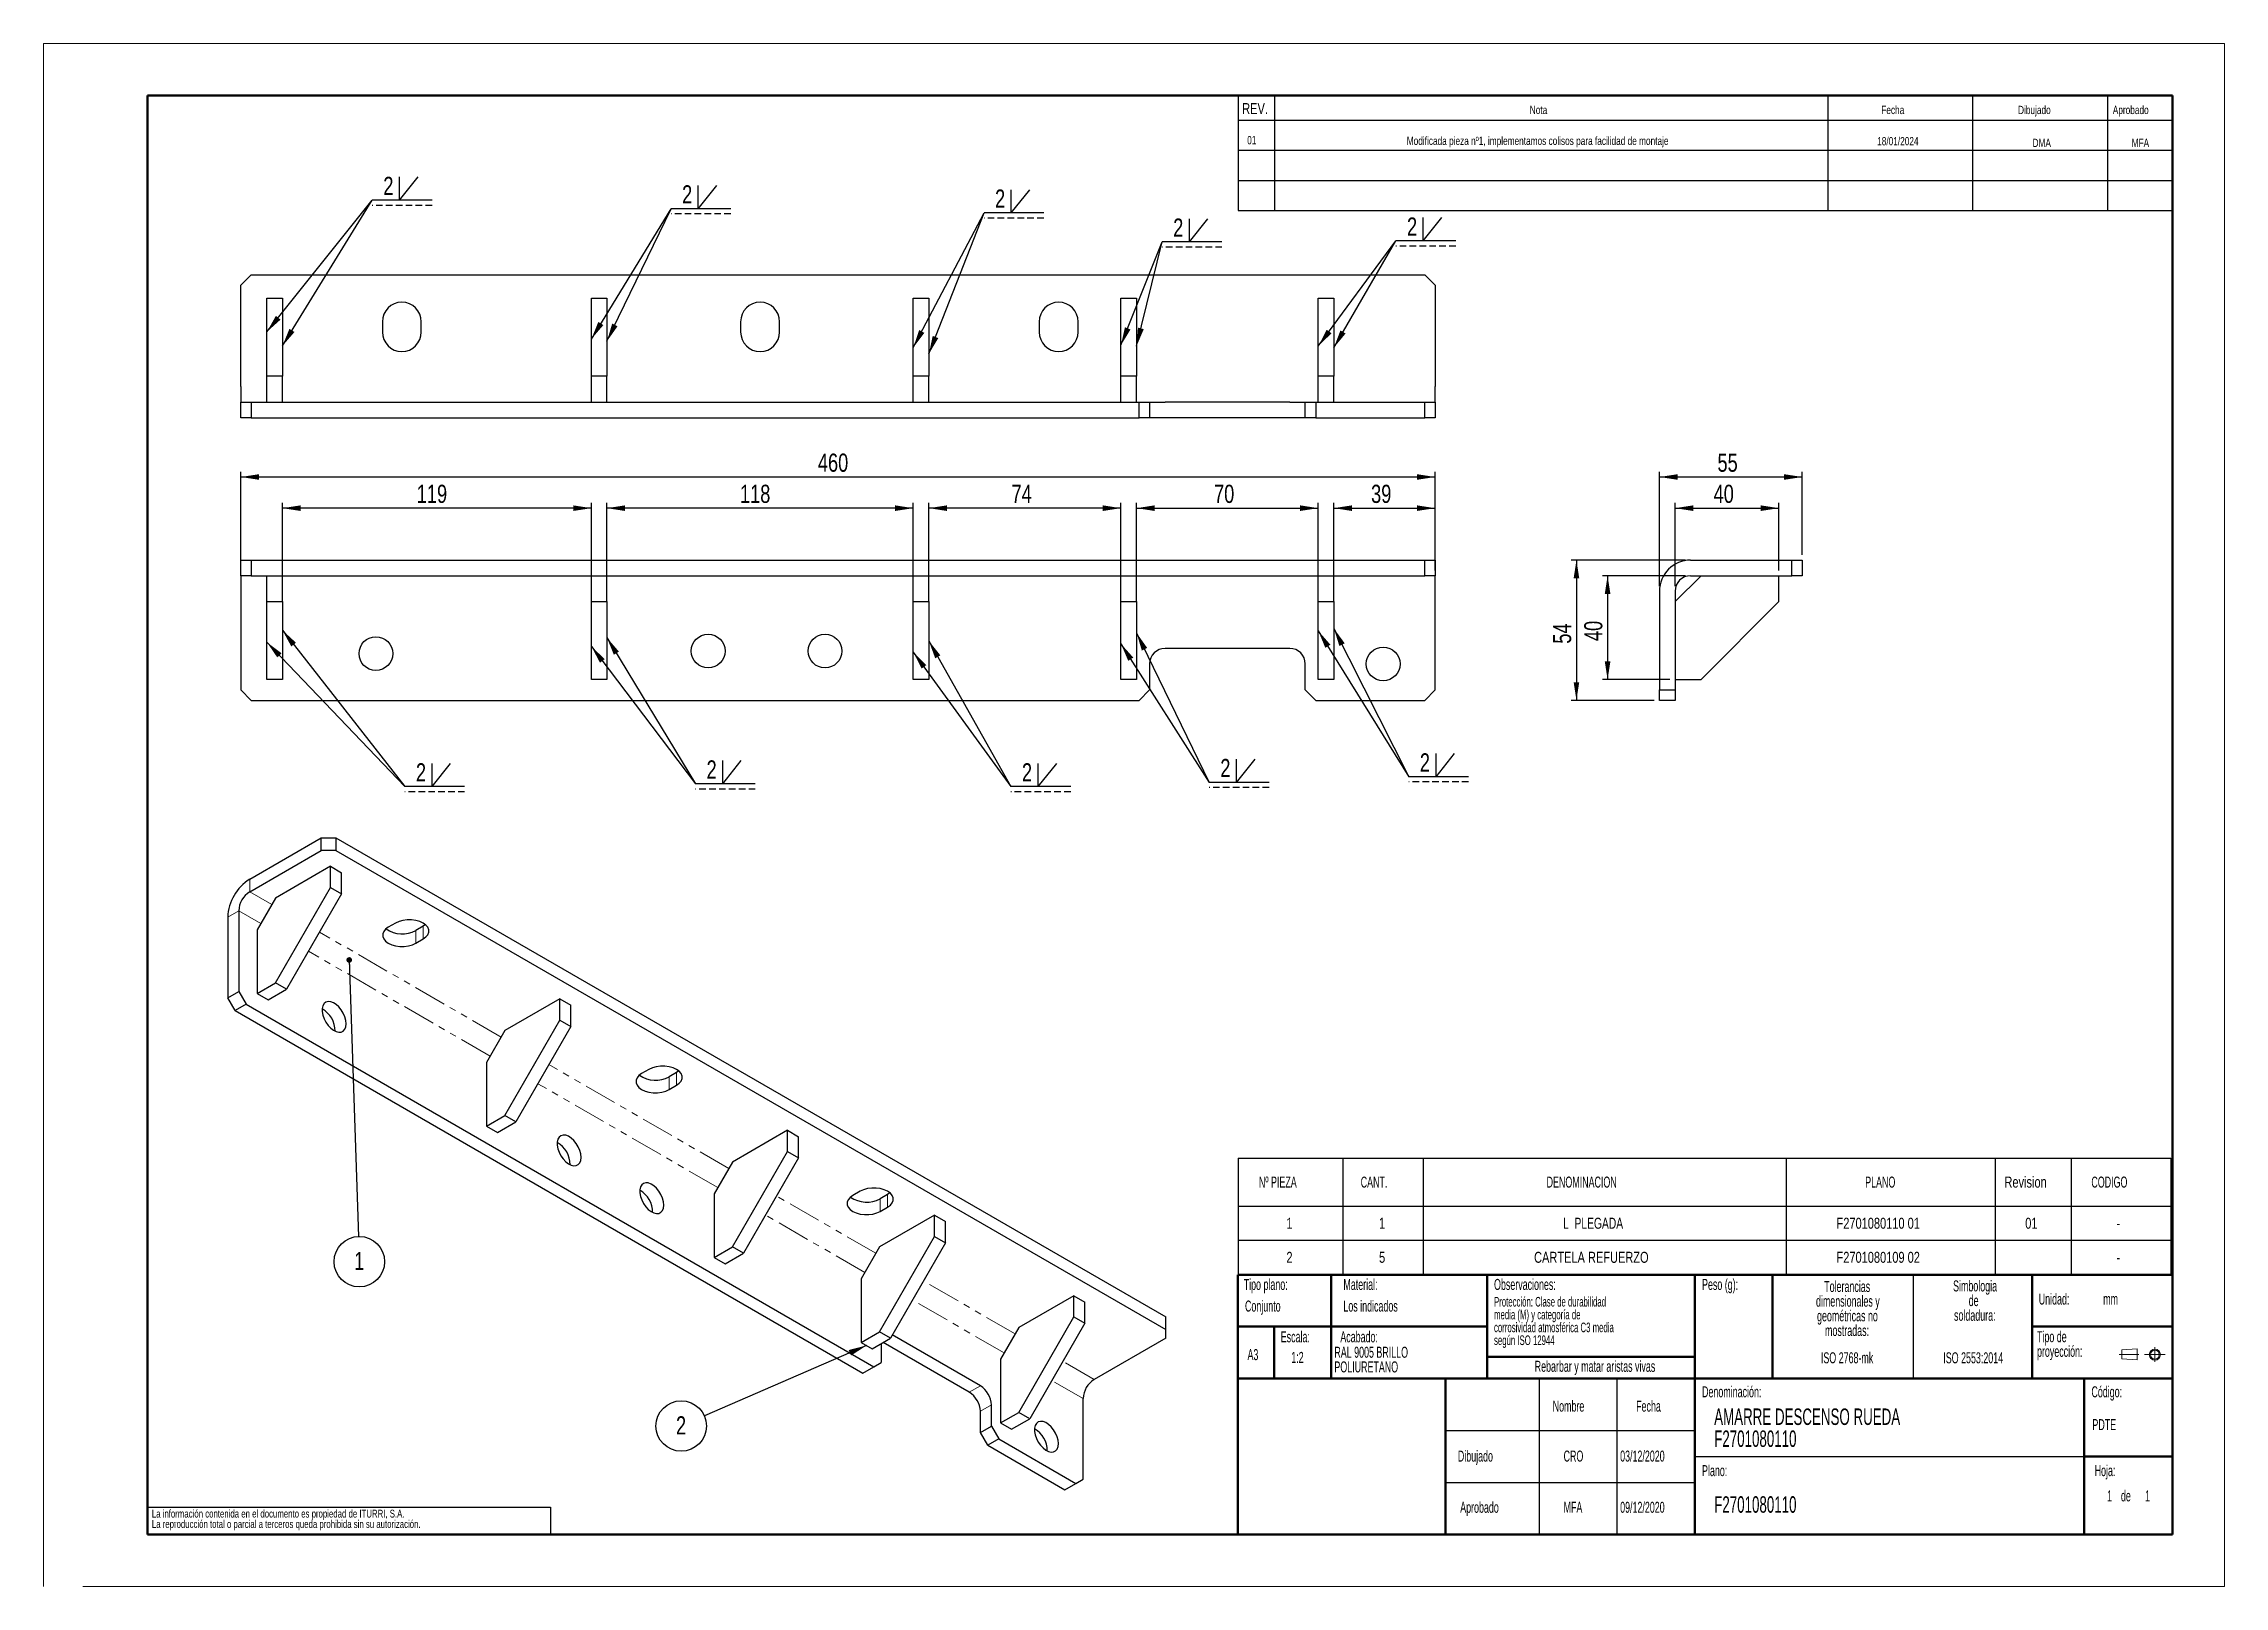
# Model space of a CAD drawing. Header units: millimetres. Extents: x 0 to 420, y 0 to 297.
import ezdxf

# ---------------------------------------------------------------- set-up
doc = ezdxf.new("R2010")
doc.units = ezdxf.units.MM
for name, pattern in [('CENTERX2', [20.32, 12.7, -2.54, 2.54, -2.54]), ('HIDDEN', [1.905, 1.27, -0.635]), ('PHANTOM', [12.7, 6.35, -1.27, 1.27, -1.27, 1.27, -1.27])]:
    doc.linetypes.add(name, pattern=pattern)
doc.layers.add('FORMATO', color=7, linetype='Continuous')
doc.layers.add('SLD-0', color=179, linetype='Continuous')
doc.styles.add('SLDTEXTSTYLE0', font='TXT', dxfattribs={"width": 0.605})
doc.styles.add('SLDTEXTSTYLE1', font='TXT', dxfattribs={"width": 0.75})
doc.styles.add('SLDTEXTSTYLE2', font='TXT', dxfattribs={"width": 0.7})
doc.dimstyles.new('SLDDIMSTYLE0', dxfattribs={"dimtxt": 3.5, "dimasz": 3.5, "dimexe": 0, "dimexo": 0.0625, "dimgap": 0.875, "dimtad": 1, "dimdec": 1, "dimlfac": 2, "dimrnd": 1e-09, "dimzin": 12, "dimdsep": 46, "dimtxsty": 'SLDTEXTSTYLE1', "dimsah": 1, "dimcen": 0.09, "dimadec": 0, "dimazin": 3, "dimtfac": 1, "dimtdec": 1, "dimtofl": 0, "dimtmove": 0, "dimatfit": 3, "dimfxl": 0, "dimfrac": 2, "dimtolj": 1, "dimtzin": 12, "dimarcsym": 0})
doc.dimstyles.new('SLDDIMSTYLE1', dxfattribs={"dimtxt": 0.18, "dimasz": 3.5, "dimexe": 0, "dimexo": 0.0625, "dimgap": 0, "dimtad": 0, "dimtih": 1, "dimtoh": 1, "dimdec": 0, "dimrnd": 1e-09, "dimzin": 0, "dimdsep": 46, "dimtxsty": 'Standard', "dimsah": 1, "dimcen": 0.09, "dimadec": 0, "dimazin": 0, "dimtfac": 3.5, "dimtdec": 0, "dimtofl": 0, "dimtmove": 0, "dimatfit": 3, "dimfxl": 0, "dimfrac": 2, "dimtolj": 1, "dimtzin": 0, "dimarcsym": 0})
doc.dimstyles.new('SLDDIMSTYLE2', dxfattribs={"dimtxt": 0.18, "dimasz": 1.076923, "dimexe": 0, "dimexo": 0.0625, "dimgap": 0, "dimtad": 0, "dimtih": 1, "dimtoh": 1, "dimdec": 0, "dimrnd": 1e-09, "dimzin": 0, "dimdsep": 46, "dimtxsty": 'Standard', "dimblk1": 'DOT', "dimblk2": 'DOT', "dimsah": 1, "dimcen": 0.09, "dimadec": 0, "dimazin": 0, "dimtfac": 1.076923, "dimtdec": 0, "dimtofl": 0, "dimtmove": 0, "dimatfit": 3, "dimldrblk": 'DOT', "dimfxl": 0, "dimfrac": 2, "dimtolj": 1, "dimtzin": 0, "dimarcsym": 0})

msp = doc.modelspace()

# ---------------------------------------------------------------- texts
at = {"layer": 'FORMATO', "style": 'SLDTEXTSTYLE1'}
for s, insert, char_height, attachment_point in [('REV.', (230.836, 285.552), 2.1167, 1), ('Nota', (286.224, 285.026), 1.5875, 1), ('Fecha', (353.926, 285.026), 1.5875, 1), ('Dibujado', (380.261, 285.026), 1.5875, 1), ('Aprobado', (398.51, 285.026), 1.5875, 1), ('01', (232.685, 279.212), 1.5875, 2), ('Modificada pieza nº1, implementamos colisos para facilidad de montaje', (287.74, 279.081), 1.5875, 2), ('18/01/2024', (357.114, 279.016), 1.5875, 2), ('DMA', (384.825, 278.69), 1.5875, 2), ('MFA', (403.824, 278.69), 1.5875, 2)]:
    msp.add_mtext(s, dxfattribs=dict(at, insert=insert, char_height=char_height, attachment_point=attachment_point))
at = {"layer": 'SLD-0', "style": 'SLDTEXTSTYLE0'}
for s, insert, char_height, attachment_point in [('Tipo plano:', (231.129, 59.181), 2.11667, 1), ('Material:', (250.33, 59.181), 2.1167, 1), ('Observaciones:', (279.339, 59.181), 2.11667, 1), ('Peso (g):', (319.403, 59.181), 2.1167, 1), ('Conjunto', (231.377, 55.019), 2.1167, 1), ('Los indicados', (250.33, 55.019), 2.11667, 1), ('Unidad:', (384.246, 56.371), 2.1167, 1), ('mm', (396.662, 56.371), 2.1167, 1), ('Escala:', (238.263, 49.101), 2.1167, 1), ('Acabado:', (249.738, 49.101), 2.1167, 1), ('A3', (231.859, 45.674), 2.1167, 1), ('1:2', (240.29, 45.135), 2.1167, 1), ('Rebarbar y matar aristas vivas', (298.785, 43.424), 2.11667, 2), ('ISO 2768-mk', (347.337, 45.06), 2.11667, 2), ('ISO 2553:2014', (371.625, 45.06), 2.11667, 2), ('Denominación:', (319.403, 38.514), 2.11667, 1), ('Código:', (394.398, 38.514), 2.1167, 1), ('Nombre', (290.638, 35.755), 2.1167, 1), ('Fecha', (306.708, 35.755), 2.1167, 1), ('PDTE', (394.586, 32.193), 2.1167, 1), ('Dibujado', (272.373, 26.14), 2.1167, 1), ('CRO', (292.735, 26.14), 2.1167, 1), ('03/12/2020', (303.629, 26.14), 2.1167, 1), ('Plano:', (319.403, 23.338), 2.1167, 1), ('Hoja:', (395.014, 23.338), 2.1167, 1), ('F2701080110', (321.739, 17.347), 3.175, 1), ('1', (397.413, 18.475), 2.117, 1), ('1', (397.413, 18.475), 2.117, 1), ('de', (400.078, 18.475), 2.1167, 1), ('de', (400.078, 18.475), 2.1167, 1), ('1', (404.731, 18.475), 2.117, 1), ('1', (404.731, 18.475), 2.117, 1), ('Aprobado', (272.825, 16.282), 2.1167, 1), ('MFA', (292.735, 16.282), 2.1167, 1), ('09/12/2020', (303.629, 16.282), 2.1167, 1)]:
    msp.add_mtext(s, dxfattribs=dict(at, insert=insert, char_height=char_height, attachment_point=attachment_point))

# ---------------------------------------------------------------- blocks, each defined once
blk = doc.blocks.new('Bloque3')
at = {"color": 7, "linetype": 'CENTERX2', "lineweight": 18}
for p, q in [((397.92, 130.06), (394.8, 130.06)), ((398.88, 130.02), (402.16, 130.02)), ((400.52, 128.85), (400.52, 131.19))]:
    blk.add_line(p, q, dxfattribs=at)
at = {"color": 7, "linetype": 'Continuous', "lineweight": 18}
for p, q in [((397.68, 130.95), (395.23, 130.77)), ((395.23, 130.77), (395.23, 129.34)), ((397.68, 130.95), (397.68, 129.16)), ((397.68, 129.16), (395.23, 129.34))]:
    blk.add_line(p, q, dxfattribs=at)
for radius in [0.892, 0.713]:
    blk.add_circle((400.52, 130.02), radius, dxfattribs=at)
blk = doc.blocks.new('SW_NOTE_0')
at = {"layer": 'SLD-0', "color": 0, "attachment_point": 2, "style": 'SLDTEXTSTYLE0'}
for s, insert, char_height in [('dimensionales y', (7.54, -0.09), 2.1167), ('Tolerancias', (7.41, 2.73), 2.1167), ('geométricas no', (7.46, -2.92), 2.1167), ('mostradas:', (7.38, -5.74), 2.117)]:
    blk.add_mtext(s, dxfattribs=dict(at, insert=insert, char_height=char_height))
blk = doc.blocks.new('SW_NOTE_0_1')
at = {"layer": 'SLD-0', "color": 0, "attachment_point": 1, "style": 'SLDTEXTSTYLE0'}
for s, insert, char_height in [('Tipo de', (0, 2.73), 2.117), ('proyección:', (0, -0.09), 2.1167)]:
    blk.add_mtext(s, dxfattribs=dict(at, insert=insert, char_height=char_height))
blk = doc.blocks.new('SW_NOTE_0_2')
at = {"layer": 'SLD-0', "color": 0, "char_height": 2.117, "attachment_point": 2, "style": 'SLDTEXTSTYLE0'}
for s, insert in [('Simbologia', (7.11, 2.73)), ('de', (6.84, -0.09)), ('soldadura:', (7.06, -2.92))]:
    blk.add_mtext(s, dxfattribs=dict(at, insert=insert))
blk = doc.blocks.new('SW_NOTE_0_3')
at = {"layer": 'SLD-0', "color": 0, "char_height": 1.5, "attachment_point": 1, "style": 'SLDTEXTSTYLE1'}
for s, insert in [('La información contenida en el documento es propiedad de ITURRI, S.A.', (0, 1.93)), ('La reproducción total o parcial a terceros queda prohibida sin su autorización.', (0, -0.07))]:
    blk.add_mtext(s, dxfattribs=dict(at, insert=insert))
blk = doc.blocks.new('SW_NOTE_0_4')
at = {"layer": 'SLD-0', "color": 0, "char_height": 2.1167, "attachment_point": 1, "style": 'SLDTEXTSTYLE0'}
for s, insert in [('RAL 9005 BRILLO', (0, 2.73)), ('POLIURETANO', (0, -0.09))]:
    blk.add_mtext(s, dxfattribs=dict(at, insert=insert))
blk = doc.blocks.new('SW_NOTE_0_5')
at = {"layer": 'SLD-0', "color": 0, "char_height": 1.8521, "attachment_point": 1, "style": 'SLDTEXTSTYLE0'}
for s, insert in [('media (M) y categoría de', (0, -0.08)), ('Protección: Clase de durabilidad', (0, 2.39)), ('corrosividad atmosférica C3 media', (0, -2.55)), ('según ISO 12944', (0, -5.02))]:
    blk.add_mtext(s, dxfattribs=dict(at, insert=insert))
blk = doc.blocks.new('SW_NOTE_0_6')
at = {"layer": 'SLD-0', "color": 0, "char_height": 3.175, "attachment_point": 1, "style": 'SLDTEXTSTYLE0'}
for s, insert in [('AMARRE DESCENSO RUEDA', (0, 4.09)), ('F2701080110', (0, -0.14))]:
    blk.add_mtext(s, dxfattribs=dict(at, insert=insert))
blk = doc.blocks.new('SW_TABLEANNOTATION_0')
at = {"layer": 'FORMATO', "color": 0}
for p, q in [((0, 0), (0, -9.27)), ((0, 0), (20.18, 0)), ((20.18, 0), (20.18, -9.27)), ((20.18, 0), (35.68, 0)), ((35.68, 0), (35.68, -9.27)), ((35.68, 0), (105.59, 0)), ((105.59, 0), (105.59, -9.27)), ((105.59, 0), (145.84, 0)), ((145.84, 0), (145.84, -9.27)), ((145.84, 0), (160.48, 0)), ((160.48, 0), (160.48, -9.27)), ((160.48, 0), (179.64, 0)), ((179.64, 0), (179.64, -9.27)), ((0, -9.27), (20.18, -9.27)), ((0, -9.27), (0, -15.83)), ((20.18, -9.27), (35.68, -9.27)), ((20.18, -9.27), (20.18, -15.83)), ((35.68, -9.27), (105.59, -9.27)), ((35.68, -9.27), (35.68, -15.83)), ((105.59, -9.27), (145.84, -9.27)), ((105.59, -9.27), (105.59, -15.83)), ((145.84, -9.27), (160.48, -9.27)), ((145.84, -9.27), (145.84, -15.83)), ((160.48, -9.27), (179.64, -9.27)), ((160.48, -9.27), (160.48, -15.83)), ((179.64, -9.27), (179.64, -15.83)), ((0, -15.83), (0, -22.4)), ((0, -15.83), (20.18, -15.83)), ((20.18, -15.83), (20.18, -22.4)), ((20.18, -15.83), (35.68, -15.83)), ((35.68, -15.83), (35.68, -22.4)), ((35.68, -15.83), (105.59, -15.83)), ((105.59, -15.83), (105.59, -22.4)), ((105.59, -15.83), (145.84, -15.83)), ((145.84, -15.83), (145.84, -22.4)), ((145.84, -15.83), (160.48, -15.83)), ((160.48, -15.83), (160.48, -22.4)), ((160.48, -15.83), (179.64, -15.83)), ((179.64, -15.83), (179.64, -22.4)), ((0, -22.4), (20.18, -22.4)), ((20.18, -22.4), (35.68, -22.4)), ((35.68, -22.4), (105.59, -22.4)), ((105.59, -22.4), (145.84, -22.4)), ((145.84, -22.4), (160.48, -22.4)), ((160.48, -22.4), (179.64, -22.4))]:
    blk.add_line(p, q, dxfattribs=at)
at = {"layer": 'FORMATO', "color": 0, "attachment_point": 1}
for s, insert, char_height, style in [('Nº PIEZA', (4.01, -3.58), 2.117, 'SLDTEXTSTYLE0'), ('CANT.', (23.62, -3.58), 2.117, 'SLDTEXTSTYLE0'), ('DENOMINACION', (59.42, -3.58), 2.1167, 'SLDTEXTSTYLE0'), ('PLANO', (120.78, -3.58), 2.117, 'SLDTEXTSTYLE0'), ('Revision', (147.6, -3.58), 2.117, 'SLDTEXTSTYLE1'), ('CODIGO', (164.34, -3.58), 2.117, 'SLDTEXTSTYLE0'), ('1', (9.31, -11.5), 2.12, 'SLDTEXTSTYLE1'), ('1', (27.15, -11.5), 2.12, 'SLDTEXTSTYLE1'), ('L  PLEGADA', (62.59, -11.5), 2.117, 'SLDTEXTSTYLE2'), ('F2701080110 01', (115.26, -11.5), 2.1167, 'SLDTEXTSTYLE1'), ('01', (151.6, -11.5), 2.117, 'SLDTEXTSTYLE1'), ('-', (169.2, -11.5), 2.12, 'SLDTEXTSTYLE1'), ('2', (9.31, -18.06), 2.12, 'SLDTEXTSTYLE1'), ('5', (27.15, -18.06), 2.12, 'SLDTEXTSTYLE1'), ('CARTELA REFUERZO', (57.01, -18.06), 2.1167, 'SLDTEXTSTYLE1'), ('F2701080109 02', (115.26, -18.06), 2.1167, 'SLDTEXTSTYLE1'), ('-', (169.2, -18.06), 2.12, 'SLDTEXTSTYLE1')]:
    blk.add_mtext(s, dxfattribs=dict(at, insert=insert, char_height=char_height, style=style))
blk = doc.blocks.new('_D')
at = {"layer": 'FORMATO', "color": 7}
for p, q in [((314.21, 192.57), (314.21, 208.57)), ((314.21, 207.57), (334.21, 207.57)), ((334.21, 195.57), (334.21, 208.57))]:
    blk.add_line(p, q, dxfattribs=at)
for points in [[(314.21, 207.57), (317.71, 207.03), (317.71, 208.11)], [(334.21, 207.57), (330.71, 208.11), (330.71, 207.03)]]:
    blk.add_solid(points, dxfattribs=at)
at = {"layer": 'FORMATO', "color": 7, "insert": (321.62, 212.08), "char_height": 3.5, "attachment_point": 1, "style": 'SLDTEXTSTYLE1'}
blk.add_mtext('40', dxfattribs=at)
blk = doc.blocks.new('_D_1')
at = {"layer": 'FORMATO', "color": 7}
for p, q in [((316.21, 194.57), (300.21, 194.57)), ((301.21, 194.57), (301.21, 174.57)), ((313.21, 174.57), (300.21, 174.57))]:
    blk.add_line(p, q, dxfattribs=at)
for points in [[(301.21, 194.57), (300.67, 191.07), (301.75, 191.07)], [(301.21, 174.57), (301.75, 178.07), (300.67, 178.07)]]:
    blk.add_solid(points, dxfattribs=at)
at = {"layer": 'FORMATO', "color": 7, "insert": (296.7, 181.98), "char_height": 3.5, "attachment_point": 1, "rotation": 90, "style": 'SLDTEXTSTYLE1'}
blk.add_mtext('40', dxfattribs=at)
blk = doc.blocks.new('_D_2')
at = {"layer": 'FORMATO', "color": 7}
for p, q in [((311.21, 192.57), (311.21, 214.57)), ((338.71, 198.57), (338.71, 214.57)), ((311.21, 213.57), (338.71, 213.57))]:
    blk.add_line(p, q, dxfattribs=at)
for points in [[(311.21, 213.57), (314.71, 213.03), (314.71, 214.11)], [(338.71, 213.57), (335.21, 214.11), (335.21, 213.03)]]:
    blk.add_solid(points, dxfattribs=at)
at = {"layer": 'FORMATO', "color": 7, "insert": (322.37, 218.08), "char_height": 3.5, "attachment_point": 1, "style": 'SLDTEXTSTYLE1'}
blk.add_mtext('55', dxfattribs=at)
blk = doc.blocks.new('_D_3')
at = {"layer": 'FORMATO', "color": 7}
for p, q in [((316.21, 197.57), (294.21, 197.57)), ((295.21, 197.57), (295.21, 170.57)), ((310.21, 170.57), (294.21, 170.57))]:
    blk.add_line(p, q, dxfattribs=at)
for points in [[(295.21, 197.57), (294.67, 194.07), (295.75, 194.07)], [(295.21, 170.57), (295.75, 174.07), (294.67, 174.07)]]:
    blk.add_solid(points, dxfattribs=at)
at = {"layer": 'FORMATO', "color": 7, "insert": (290.7, 181.48), "char_height": 3.5, "attachment_point": 1, "rotation": 90, "style": 'SLDTEXTSTYLE1'}
blk.add_mtext('54', dxfattribs=at)
blk = doc.blocks.new('_D_4')
at = {"layer": 'FORMATO', "color": 7}
for p, q in [((248.49, 190.57), (248.49, 208.57)), ((248.49, 207.57), (267.99, 207.57)), ((267.99, 195.57), (267.99, 208.57))]:
    blk.add_line(p, q, dxfattribs=at)
for points in [[(248.49, 207.57), (251.99, 207.03), (251.99, 208.11)], [(267.99, 207.57), (264.49, 208.11), (264.49, 207.03)]]:
    blk.add_solid(points, dxfattribs=at)
at = {"layer": 'FORMATO', "color": 7, "insert": (255.66, 212.08), "char_height": 3.5, "attachment_point": 1, "style": 'SLDTEXTSTYLE1'}
blk.add_mtext('39', dxfattribs=at)
blk = doc.blocks.new('_D_5')
at = {"layer": 'FORMATO', "color": 7}
for p, q in [((210.49, 190.57), (210.49, 208.57)), ((210.49, 207.57), (245.49, 207.57)), ((245.49, 190.57), (245.49, 208.57))]:
    blk.add_line(p, q, dxfattribs=at)
for points in [[(210.49, 207.57), (213.99, 207.03), (213.99, 208.11)], [(245.49, 207.57), (241.99, 208.11), (241.99, 207.03)]]:
    blk.add_solid(points, dxfattribs=at)
at = {"layer": 'FORMATO', "color": 7, "insert": (225.41, 212.08), "char_height": 3.5, "attachment_point": 1, "style": 'SLDTEXTSTYLE1'}
blk.add_mtext('70', dxfattribs=at)
blk = doc.blocks.new('_D_6')
at = {"layer": 'FORMATO', "color": 7}
for p, q in [((170.49, 190.57), (170.49, 208.57)), ((207.49, 207.57), (170.49, 207.57)), ((207.49, 190.57), (207.49, 208.57))]:
    blk.add_line(p, q, dxfattribs=at)
for points in [[(170.49, 207.57), (173.99, 207.03), (173.99, 208.11)], [(207.49, 207.57), (203.99, 208.11), (203.99, 207.03)]]:
    blk.add_solid(points, dxfattribs=at)
at = {"layer": 'FORMATO', "color": 7, "insert": (186.41, 212.08), "char_height": 3.5, "attachment_point": 1, "style": 'SLDTEXTSTYLE1'}
blk.add_mtext('74', dxfattribs=at)
blk = doc.blocks.new('_D_7')
at = {"layer": 'FORMATO', "color": 7}
for p, q in [((108.49, 190.57), (108.49, 208.57)), ((167.49, 207.57), (108.49, 207.57)), ((167.49, 190.57), (167.49, 208.57))]:
    blk.add_line(p, q, dxfattribs=at)
for points in [[(108.49, 207.57), (111.99, 207.03), (111.99, 208.11)], [(167.49, 207.57), (163.99, 208.11), (163.99, 207.03)]]:
    blk.add_solid(points, dxfattribs=at)
at = {"layer": 'FORMATO', "color": 7, "insert": (134.11, 212.08), "char_height": 3.5, "attachment_point": 1, "style": 'SLDTEXTSTYLE1'}
blk.add_mtext('118', dxfattribs=at)
blk = doc.blocks.new('_D_8')
at = {"layer": 'FORMATO', "color": 7}
for p, q in [((45.99, 190.57), (45.99, 208.57)), ((105.49, 207.57), (45.99, 207.57)), ((105.49, 190.57), (105.49, 208.57))]:
    blk.add_line(p, q, dxfattribs=at)
for points in [[(45.99, 207.57), (49.49, 207.03), (49.49, 208.11)], [(105.49, 207.57), (101.99, 208.11), (101.99, 207.03)]]:
    blk.add_solid(points, dxfattribs=at)
at = {"layer": 'FORMATO', "color": 7, "insert": (71.86, 212.08), "char_height": 3.5, "attachment_point": 1, "style": 'SLDTEXTSTYLE1'}
blk.add_mtext('119', dxfattribs=at)
blk = doc.blocks.new('_D_9')
at = {"layer": 'FORMATO', "color": 7}
for p, q in [((37.99, 195.57), (37.99, 214.57)), ((267.99, 195.57), (267.99, 214.57)), ((37.99, 213.57), (267.99, 213.57))]:
    blk.add_line(p, q, dxfattribs=at)
for points in [[(37.99, 213.57), (41.49, 213.03), (41.49, 214.11)], [(267.99, 213.57), (264.49, 214.11), (264.49, 213.03)]]:
    blk.add_solid(points, dxfattribs=at)
at = {"layer": 'FORMATO', "color": 7, "insert": (149.11, 218.08), "char_height": 3.5, "attachment_point": 1, "style": 'SLDTEXTSTYLE1'}
blk.add_mtext('460', dxfattribs=at)
blk = doc.blocks.new('SW_SYMBOL_WELD_BUSB')
at = {"layer": 'FORMATO', "color": 0}
for q in [(200, 1000), (1000, 1000)]:
    blk.add_line((200, 0), q, dxfattribs=at)
blk = doc.blocks.new('SW_WELDSYMBOL_0')
at = {"layer": 'FORMATO', "color": 0}
blk.add_line((11.51, 0), (0, 0), dxfattribs=at)
at = {"layer": 'FORMATO', "color": 0, "linetype": 'HIDDEN'}
blk.add_line((11.51, -1), (0, -1), dxfattribs=at)
at = {"layer": 'FORMATO', "color": 0, "xscale": 0.004470703125, "yscale": 0.004470703125, "zscale": 0.004470703125}
blk.add_blockref('SW_SYMBOL_WELD_BUSB', (4.34, 0), dxfattribs=at)
at = {"layer": 'FORMATO', "color": 0, "insert": (2.12, 4.51), "char_height": 3.5, "attachment_point": 1, "style": 'SLDTEXTSTYLE1'}
blk.add_mtext('2', dxfattribs=at)
blk = doc.blocks.new('SW_WELDSYMBOL_1')
at = {"layer": 'FORMATO', "color": 0}
blk.add_line((11.51, 0), (0, 0), dxfattribs=at)
at = {"layer": 'FORMATO', "color": 0, "linetype": 'HIDDEN'}
blk.add_line((11.51, -1), (0, -1), dxfattribs=at)
at = {"layer": 'FORMATO', "color": 0, "xscale": 0.004470703125, "yscale": 0.004470703125, "zscale": 0.004470703125}
blk.add_blockref('SW_SYMBOL_WELD_BUSB', (4.34, 0), dxfattribs=at)
at = {"layer": 'FORMATO', "color": 0, "insert": (2.12, 4.51), "char_height": 3.5, "attachment_point": 1, "style": 'SLDTEXTSTYLE1'}
blk.add_mtext('2', dxfattribs=at)
blk = doc.blocks.new('SW_WELDSYMBOL_2')
at = {"layer": 'FORMATO', "color": 0}
blk.add_line((11.51, 0), (0, 0), dxfattribs=at)
at = {"layer": 'FORMATO', "color": 0, "linetype": 'HIDDEN'}
blk.add_line((11.51, -1), (0, -1), dxfattribs=at)
at = {"layer": 'FORMATO', "color": 0, "xscale": 0.004470703125, "yscale": 0.004470703125, "zscale": 0.004470703125}
blk.add_blockref('SW_SYMBOL_WELD_BUSB', (4.34, 0), dxfattribs=at)
at = {"layer": 'FORMATO', "color": 0, "insert": (2.12, 4.51), "char_height": 3.5, "attachment_point": 1, "style": 'SLDTEXTSTYLE1'}
blk.add_mtext('2', dxfattribs=at)
blk = doc.blocks.new('SW_WELDSYMBOL_3')
at = {"layer": 'FORMATO', "color": 0}
blk.add_line((11.51, 0), (0, 0), dxfattribs=at)
at = {"layer": 'FORMATO', "color": 0, "linetype": 'HIDDEN'}
blk.add_line((11.51, -1), (0, -1), dxfattribs=at)
at = {"layer": 'FORMATO', "color": 0, "xscale": 0.004470703125, "yscale": 0.004470703125, "zscale": 0.004470703125}
blk.add_blockref('SW_SYMBOL_WELD_BUSB', (4.34, 0), dxfattribs=at)
at = {"layer": 'FORMATO', "color": 0, "insert": (2.12, 4.51), "char_height": 3.5, "attachment_point": 1, "style": 'SLDTEXTSTYLE1'}
blk.add_mtext('2', dxfattribs=at)
blk = doc.blocks.new('SW_WELDSYMBOL_4')
at = {"layer": 'FORMATO', "color": 0}
blk.add_line((11.51, 0), (0, 0), dxfattribs=at)
at = {"layer": 'FORMATO', "color": 0, "linetype": 'HIDDEN'}
blk.add_line((11.51, -1), (0, -1), dxfattribs=at)
at = {"layer": 'FORMATO', "color": 0, "xscale": 0.004470703125, "yscale": 0.004470703125, "zscale": 0.004470703125}
blk.add_blockref('SW_SYMBOL_WELD_BUSB', (4.34, 0), dxfattribs=at)
at = {"layer": 'FORMATO', "color": 0, "insert": (2.12, 4.51), "char_height": 3.5, "attachment_point": 1, "style": 'SLDTEXTSTYLE1'}
blk.add_mtext('2', dxfattribs=at)
blk = doc.blocks.new('SW_WELDSYMBOL_5')
at = {"layer": 'FORMATO', "color": 0}
blk.add_line((11.51, 0), (0, 0), dxfattribs=at)
at = {"layer": 'FORMATO', "color": 0, "linetype": 'HIDDEN'}
blk.add_line((11.51, -1), (0, -1), dxfattribs=at)
at = {"layer": 'FORMATO', "color": 0, "xscale": 0.004470703125, "yscale": 0.004470703125, "zscale": 0.004470703125}
blk.add_blockref('SW_SYMBOL_WELD_BUSB', (4.34, 0), dxfattribs=at)
at = {"layer": 'FORMATO', "color": 0, "insert": (2.12, 4.51), "char_height": 3.5, "attachment_point": 1, "style": 'SLDTEXTSTYLE1'}
blk.add_mtext('2', dxfattribs=at)
blk = doc.blocks.new('SW_WELDSYMBOL_6')
at = {"layer": 'FORMATO', "color": 0}
blk.add_line((11.51, 0), (0, 0), dxfattribs=at)
at = {"layer": 'FORMATO', "color": 0, "linetype": 'HIDDEN'}
blk.add_line((11.51, -1), (0, -1), dxfattribs=at)
at = {"layer": 'FORMATO', "color": 0, "xscale": 0.004470703125, "yscale": 0.004470703125, "zscale": 0.004470703125}
blk.add_blockref('SW_SYMBOL_WELD_BUSB', (4.34, 0), dxfattribs=at)
at = {"layer": 'FORMATO', "color": 0, "insert": (2.12, 4.51), "char_height": 3.5, "attachment_point": 1, "style": 'SLDTEXTSTYLE1'}
blk.add_mtext('2', dxfattribs=at)
blk = doc.blocks.new('SW_WELDSYMBOL_7')
at = {"layer": 'FORMATO', "color": 0}
blk.add_line((11.51, 0), (0, 0), dxfattribs=at)
at = {"layer": 'FORMATO', "color": 0, "linetype": 'HIDDEN'}
blk.add_line((11.51, -1), (0, -1), dxfattribs=at)
at = {"layer": 'FORMATO', "color": 0, "xscale": 0.004470703125, "yscale": 0.004470703125, "zscale": 0.004470703125}
blk.add_blockref('SW_SYMBOL_WELD_BUSB', (4.34, 0), dxfattribs=at)
at = {"layer": 'FORMATO', "color": 0, "insert": (2.12, 4.51), "char_height": 3.5, "attachment_point": 1, "style": 'SLDTEXTSTYLE1'}
blk.add_mtext('2', dxfattribs=at)
blk = doc.blocks.new('SW_WELDSYMBOL_8')
at = {"layer": 'FORMATO', "color": 0}
blk.add_line((11.51, 0), (0, 0), dxfattribs=at)
at = {"layer": 'FORMATO', "color": 0, "linetype": 'HIDDEN'}
blk.add_line((11.51, -1), (0, -1), dxfattribs=at)
at = {"layer": 'FORMATO', "color": 0, "xscale": 0.004470703125, "yscale": 0.004470703125, "zscale": 0.004470703125}
blk.add_blockref('SW_SYMBOL_WELD_BUSB', (4.34, 0), dxfattribs=at)
at = {"layer": 'FORMATO', "color": 0, "insert": (2.12, 4.51), "char_height": 3.5, "attachment_point": 1, "style": 'SLDTEXTSTYLE1'}
blk.add_mtext('2', dxfattribs=at)
blk = doc.blocks.new('SW_WELDSYMBOL_9')
at = {"layer": 'FORMATO', "color": 0}
blk.add_line((11.51, 0), (0, 0), dxfattribs=at)
at = {"layer": 'FORMATO', "color": 0, "linetype": 'HIDDEN'}
blk.add_line((11.51, -1), (0, -1), dxfattribs=at)
at = {"layer": 'FORMATO', "color": 0, "xscale": 0.004470703125, "yscale": 0.004470703125, "zscale": 0.004470703125}
blk.add_blockref('SW_SYMBOL_WELD_BUSB', (4.34, 0), dxfattribs=at)
at = {"layer": 'FORMATO', "color": 0, "insert": (2.12, 4.51), "char_height": 3.5, "attachment_point": 1, "style": 'SLDTEXTSTYLE1'}
blk.add_mtext('2', dxfattribs=at)
blk = doc.blocks.new('SW_NOTE_0_7')
at = {"layer": 'FORMATO', "color": 0}
blk.add_circle((-4.46, -1.94), 4.86, dxfattribs=at)
at = {"layer": 'FORMATO', "color": 0, "insert": (-4.49, -0.06), "char_height": 3.5, "attachment_point": 2, "style": 'SLDTEXTSTYLE1'}
blk.add_mtext('2', dxfattribs=at)
blk = doc.blocks.new('SW_NOTE_0_8')
at = {"layer": 'FORMATO', "color": 0}
blk.add_circle((0.16, -4.86), 4.86, dxfattribs=at)
at = {"layer": 'FORMATO', "color": 0, "insert": (0.13, -2.98), "char_height": 3.5, "attachment_point": 2, "style": 'SLDTEXTSTYLE1'}
blk.add_mtext('1', dxfattribs=at)
blk = doc.blocks.new('_Dot')
at = {"color": 0, "linetype": 'ByBlock', "lineweight": -2}
blk.add_line((-0.5, 0), (-1, 0), dxfattribs=at)
at = {"color": 0, "linetype": 'ByBlock', "const_width": 0.5}
blk.add_lwpolyline([(-0.25, 0, 1), (0.25, 0, 1)], format="xyb", close=True, dxfattribs=at)

# ---------------------------------------------------------------- dimensions: what is measured, and where the dimension line sits
at = {"layer": 'FORMATO', "color": 7}
for base, p1, p2, picture, middle in [((267.993, 213.571), (37.993, 194.571), (267.993, 194.571), '_D_9', (152.993, 213.571)), ((338.707, 213.571), (311.207, 191.571), (338.707, 197.571), '_D_2', (324.957, 213.571)), ((45.993, 207.571), (105.493, 189.571), (45.993, 189.571), '_D_8', (75.743, 207.571)), ((108.493, 207.571), (167.493, 189.571), (108.493, 189.571), '_D_7', (137.993, 207.571)), ((170.493, 207.571), (207.493, 189.571), (170.493, 189.571), '_D_6', (188.993, 207.571)), ((245.493, 207.571), (210.493, 189.571), (245.493, 189.571), '_D_5', (227.993, 207.571)), ((267.993, 207.571), (248.493, 189.571), (267.993, 194.571), '_D_4', (258.243, 207.571)), ((334.207, 207.571), (314.207, 191.571), (334.207, 194.571), '_D', (324.207, 207.571))]:
    dim = msp.add_linear_dim(base=base, p1=p1, p2=p2, dimstyle='SLDDIMSTYLE0', dxfattribs=at)
    dim.commit()
    dim.dimension.update_dxf_attribs({"geometry": picture, "text_midpoint": middle, "dimtype": 160})
for base, p1, p2, picture, middle in [((295.207, 170.571), (317.207, 197.571), (311.207, 170.571), '_D_3', (295.207, 184.071)), ((301.207, 174.571), (317.207, 194.571), (314.207, 174.571), '_D_1', (301.207, 184.571))]:
    dim = msp.add_linear_dim(base=base, p1=p1, p2=p2, angle=90, dimstyle='SLDDIMSTYLE0', dxfattribs=at)
    dim.commit()
    dim.dimension.update_dxf_attribs({"geometry": picture, "text_midpoint": middle, "dimtype": 160})

# ---------------------------------------------------------------- linework, layer by layer
at = {"color": 7, "linetype": 'Continuous', "lineweight": 18}
for p, q in [((0, 297), (420, 297)), ((0, 297), (0, -0.001)), ((420, 297), (420, 0)), ((7.531, 0), (420, 0))]:
    msp.add_line(p, q, dxfattribs=at)
at = {"color": 7, "linetype": 'Continuous', "lineweight": 50}
for p, q in [((410, 287), (20, 287)), ((20, 10), (20, 287)), ((410, 10), (410, 287)), ((230, 60), (410, 60)), ((230, 60), (230, 10)), ((20, 10), (410, 10))]:
    msp.add_line(p, q, dxfattribs=at)
at = {"color": 7, "linetype": 'Continuous', "lineweight": 25}
for p, q in [((39.993, 252.472), (37.993, 250.472)), ((39.993, 252.472), (265.993, 252.472)), ((267.993, 250.472), (265.993, 252.472)), ((37.993, 230.972), (37.993, 250.472)), ((42.993, 247.972), (45.993, 247.972)), ((42.993, 232.972), (42.993, 247.972)), ((45.993, 247.972), (45.993, 232.972)), ((105.493, 247.972), (108.493, 247.972)), ((105.493, 232.972), (105.493, 247.972)), ((108.493, 247.972), (108.493, 232.972)), ((167.493, 247.972), (170.493, 247.972)), ((167.493, 232.972), (167.493, 247.972)), ((170.493, 247.972), (170.493, 232.972)), ((207.493, 247.972), (210.493, 247.972)), ((207.493, 232.972), (207.493, 247.972)), ((210.493, 247.972), (210.493, 232.972)), ((245.493, 247.972), (248.493, 247.972)), ((245.493, 232.972), (245.493, 247.972)), ((248.493, 247.972), (248.493, 232.972)), ((267.993, 250.472), (267.993, 230.972)), ((65.243, 243.472), (65.243, 241.472)), ((72.743, 241.472), (72.743, 243.472)), ((134.243, 243.472), (134.243, 241.472)), ((141.743, 241.472), (141.743, 243.472)), ((191.743, 243.472), (191.743, 241.472)), ((199.243, 241.472), (199.243, 243.472)), ((42.993, 227.972), (42.993, 232.972)), ((45.993, 232.972), (42.993, 232.972)), ((45.993, 227.972), (45.993, 232.972)), ((108.493, 232.972), (105.493, 232.972)), ((105.493, 227.972), (105.493, 232.972)), ((108.493, 227.972), (108.493, 232.972)), ((167.493, 227.972), (167.493, 232.972)), ((170.493, 232.972), (167.493, 232.972)), ((170.493, 227.972), (170.493, 232.972)), ((210.493, 232.972), (207.493, 232.972)), ((207.493, 227.972), (207.493, 232.972)), ((210.493, 227.972), (210.493, 232.972)), ((245.493, 227.972), (245.493, 232.972)), ((248.493, 232.972), (245.493, 232.972)), ((248.493, 227.972), (248.493, 232.972)), ((37.993, 230.972), (37.993, 227.972)), ((37.993, 224.972), (37.993, 227.972)), ((37.993, 227.972), (39.993, 227.972)), ((39.993, 227.972), (39.993, 224.972)), ((39.993, 227.972), (210.993, 227.972)), ((210.993, 224.972), (210.993, 227.972)), ((210.993, 227.972), (212.993, 227.972)), ((212.993, 227.972), (212.993, 224.972)), ((212.993, 227.972), (215.993, 227.972)), ((239.993, 227.972), (215.993, 227.972)), ((239.993, 227.972), (242.993, 227.972)), ((242.993, 224.972), (242.993, 227.972)), ((242.993, 227.972), (244.993, 227.972)), ((244.993, 227.972), (244.993, 224.972)), ((244.993, 227.972), (265.993, 227.972)), ((265.993, 224.972), (265.993, 227.972)), ((265.993, 227.972), (267.993, 227.972)), ((267.993, 227.972), (267.993, 230.972)), ((267.993, 227.972), (267.993, 224.972)), ((39.993, 224.972), (37.993, 224.972)), ((39.993, 224.972), (210.993, 224.972)), ((212.993, 224.972), (210.993, 224.972)), ((215.993, 224.972), (212.993, 224.972)), ((239.993, 224.972), (215.993, 224.972)), ((242.993, 224.972), (239.993, 224.972)), ((244.993, 224.972), (242.993, 224.972)), ((244.993, 224.972), (265.993, 224.972)), ((267.993, 224.972), (265.993, 224.972)), ((37.993, 194.571), (37.993, 197.571)), ((37.993, 197.571), (39.993, 197.571)), ((39.993, 197.571), (39.993, 194.571)), ((39.993, 197.571), (265.993, 197.571)), ((265.993, 194.571), (265.993, 197.571)), ((265.993, 197.571), (267.993, 197.571)), ((267.993, 197.571), (267.993, 194.571)), ((317.207, 197.571), (336.707, 197.571)), ((336.707, 194.571), (336.707, 197.571)), ((336.707, 197.571), (338.707, 197.571)), ((338.707, 197.571), (338.707, 194.571)), ((39.993, 194.571), (37.993, 194.571)), ((37.993, 194.571), (37.993, 191.571)), ((39.993, 194.571), (265.993, 194.571)), ((42.993, 189.571), (42.993, 194.571)), ((45.993, 189.571), (45.993, 194.571)), ((105.493, 189.571), (105.493, 194.571)), ((108.493, 189.571), (108.493, 194.571)), ((167.493, 189.571), (167.493, 194.571)), ((170.493, 189.571), (170.493, 194.571)), ((207.493, 189.571), (207.493, 194.571)), ((210.493, 189.571), (210.493, 194.571)), ((245.493, 189.571), (245.493, 194.571)), ((248.493, 189.571), (248.493, 194.571)), ((267.993, 194.571), (265.993, 194.571)), ((267.993, 191.571), (267.993, 194.571)), ((319.207, 194.571), (314.207, 189.571)), ((317.207, 194.571), (336.707, 194.571)), ((334.207, 189.571), (334.207, 194.571)), ((338.707, 194.571), (336.707, 194.571)), ((37.993, 191.571), (37.993, 172.571)), ((42.993, 189.571), (45.993, 189.571)), ((42.993, 174.571), (42.993, 189.571)), ((45.993, 189.571), (45.993, 174.571)), ((105.493, 189.571), (108.493, 189.571)), ((105.493, 174.571), (105.493, 189.571)), ((108.493, 189.571), (108.493, 174.571)), ((167.493, 189.571), (170.493, 189.571)), ((167.493, 174.571), (167.493, 189.571)), ((170.493, 189.571), (170.493, 174.571)), ((207.493, 189.571), (210.493, 189.571)), ((207.493, 174.571), (207.493, 189.571)), ((210.493, 189.571), (210.493, 174.571)), ((245.493, 189.571), (248.493, 189.571)), ((245.493, 174.571), (245.493, 189.571)), ((248.493, 189.571), (248.493, 174.571)), ((267.993, 172.571), (267.993, 191.571)), ((311.207, 191.571), (311.207, 172.571)), ((314.207, 191.571), (314.207, 172.571)), ((319.207, 174.571), (334.207, 189.571)), ((212.993, 177.571), (212.993, 172.571)), ((239.993, 180.571), (215.993, 180.571)), ((242.993, 172.571), (242.993, 177.571)), ((37.993, 172.571), (39.993, 170.571)), ((45.993, 174.571), (42.993, 174.571)), ((108.493, 174.571), (105.493, 174.571)), ((170.493, 174.571), (167.493, 174.571)), ((210.493, 174.571), (207.493, 174.571)), ((210.993, 170.571), (212.993, 172.571)), ((242.993, 172.571), (244.993, 170.571)), ((248.493, 174.571), (245.493, 174.571)), ((265.993, 170.571), (267.993, 172.571)), ((311.207, 172.571), (314.207, 172.571)), ((311.207, 170.571), (311.207, 172.571)), ((314.207, 174.571), (319.207, 174.571)), ((314.207, 172.571), (314.207, 170.571)), ((39.993, 170.571), (210.993, 170.571)), ((244.993, 170.571), (265.993, 170.571)), ((314.207, 170.571), (311.207, 170.571)), ((39.692, 136.169), (53.481, 144.129)), ((53.481, 141.679), (53.481, 144.129)), ((53.481, 144.129), (56.309, 144.129)), ((56.309, 144.129), (56.309, 141.679)), ((56.309, 144.129), (216.115, 51.875)), ((39.692, 133.719), (53.481, 141.679)), ((55.248, 138.618), (44.642, 132.495)), ((56.309, 141.679), (53.481, 141.679)), ((55.248, 134.535), (55.248, 138.618)), ((55.248, 138.618), (57.37, 137.393)), ((56.309, 141.679), (216.115, 49.425)), ((44.642, 116.164), (55.248, 134.535)), ((55.248, 134.535), (57.37, 133.31)), ((57.37, 133.31), (57.37, 137.393)), ((44.642, 132.495), (41.106, 126.371)), ((57.37, 133.31), (46.763, 114.939)), ((35.449, 128.82), (35.449, 113.306)), ((37.571, 130.045), (37.571, 114.531)), ((41.106, 126.371), (41.106, 114.123)), ((67.799, 127.698), (66.385, 126.882)), ((73.103, 127.086), (71.689, 126.27)), ((73.543, 127.392), (73.103, 127.086)), ((71.689, 123.82), (73.103, 124.637)), ((35.449, 113.306), (37.571, 114.531)), ((37.571, 114.531), (38.985, 112.081)), ((41.106, 114.123), (44.642, 116.164)), ((41.106, 114.123), (43.227, 112.898)), ((43.227, 112.898), (46.763, 114.939)), ((46.763, 114.939), (44.642, 116.164)), ((36.864, 110.857), (35.449, 113.306)), ((38.985, 112.081), (36.864, 110.857)), ((36.864, 110.857), (157.779, 41.054)), ((38.985, 112.081), (159.9, 42.278)), ((99.442, 113.105), (88.836, 106.982)), ((99.442, 109.022), (99.442, 113.105)), ((99.442, 113.105), (101.564, 111.88)), ((101.564, 107.798), (101.564, 111.88)), ((88.836, 106.982), (85.3, 100.858)), ((88.836, 90.651), (99.442, 109.022)), ((101.564, 107.798), (90.957, 89.426)), ((99.442, 109.022), (101.564, 107.798)), ((85.3, 100.858), (85.3, 88.61)), ((116.59, 99.532), (115.176, 98.716)), ((121.893, 98.92), (120.479, 98.104)), ((122.334, 99.226), (121.893, 98.92)), ((120.479, 95.654), (121.893, 96.471)), ((85.3, 88.61), (88.836, 90.651)), ((85.3, 88.61), (87.422, 87.385)), ((87.422, 87.385), (90.957, 89.426)), ((90.957, 89.426), (88.836, 90.651)), ((143.283, 87.796), (132.676, 81.673)), ((143.283, 83.713), (143.283, 87.796)), ((143.283, 87.796), (145.404, 86.572)), ((145.404, 82.489), (145.404, 86.572)), ((132.676, 81.673), (129.141, 75.549)), ((132.676, 65.342), (143.283, 83.713)), ((145.404, 82.489), (134.798, 64.118)), ((143.283, 83.713), (145.404, 82.489)), ((157.248, 76.06), (155.834, 75.244)), ((162.992, 75.754), (162.552, 75.448)), ((129.141, 75.549), (129.141, 63.301)), ((171.567, 71.468), (160.961, 65.345)), ((162.552, 75.448), (161.138, 74.632)), ((161.138, 72.182), (162.552, 72.999)), ((171.567, 67.385), (171.567, 71.468)), ((171.567, 71.468), (173.689, 70.243)), ((160.961, 49.014), (171.567, 67.385)), ((171.567, 67.385), (173.689, 66.161)), ((173.689, 66.161), (173.689, 70.243)), ((129.141, 63.301), (132.676, 65.342)), ((129.141, 63.301), (131.262, 62.077)), ((131.262, 62.077), (134.798, 64.118)), ((134.798, 64.118), (132.676, 65.342)), ((160.961, 65.345), (157.425, 59.221)), ((173.689, 66.161), (163.082, 47.79)), ((157.425, 59.221), (157.425, 46.973)), ((198.437, 55.956), (187.831, 49.833)), ((198.437, 51.874), (198.437, 55.956)), ((198.437, 55.956), (200.559, 54.732)), ((200.559, 50.649), (200.559, 54.732)), ((187.831, 33.502), (198.437, 51.874)), ((200.559, 50.649), (189.952, 32.278)), ((198.437, 51.874), (200.559, 50.649)), ((216.115, 49.425), (216.115, 51.875)), ((157.425, 46.973), (160.961, 49.014)), ((157.425, 46.973), (159.547, 45.749)), ((159.547, 45.749), (163.082, 47.79)), ((163.082, 47.79), (160.961, 49.014)), ((161.314, 46.769), (161.314, 43.095)), ((178.285, 37.381), (161.669, 46.974)), ((180.406, 38.606), (163.436, 48.402)), ((187.831, 49.833), (184.295, 43.709)), ((216.115, 47.792), (202.327, 39.832)), ((216.115, 47.792), (216.115, 49.425)), ((157.779, 41.054), (159.9, 42.278)), ((159.9, 42.278), (161.314, 43.095)), ((184.295, 43.709), (184.295, 31.461)), ((180.406, 29.624), (180.406, 33.707)), ((182.528, 30.849), (182.528, 34.932)), ((200.205, 20.644), (200.205, 36.158)), ((180.406, 29.624), (182.528, 30.849)), ((181.82, 27.175), (180.406, 29.624)), ((182.528, 30.849), (183.942, 28.399)), ((184.295, 31.461), (187.831, 33.502)), ((184.295, 31.461), (186.417, 30.237)), ((186.417, 30.237), (189.952, 32.278)), ((189.952, 32.278), (187.831, 33.502)), ((183.942, 28.399), (181.82, 27.175)), ((181.82, 27.175), (196.67, 18.602)), ((183.942, 28.399), (198.791, 19.827)), ((196.67, 18.602), (198.791, 19.827)), ((198.791, 19.827), (200.205, 20.644))]:
    msp.add_line(p, q, dxfattribs=at)
at = {"color": 8, "linetype": 'PHANTOM', "lineweight": 18}
for p, q in [((39.692, 133.719), (39.692, 136.169)), ((43.935, 131.27), (39.692, 133.719)), ((35.449, 128.82), (37.571, 130.045)), ((41.813, 127.596), (37.571, 130.045)), ((71.689, 123.82), (71.689, 126.27)), ((73.103, 124.637), (73.103, 127.086)), ((86.008, 102.083), (51.006, 122.289)), ((88.129, 105.757), (53.128, 125.963)), ((129.848, 76.774), (95.2, 96.776)), ((131.969, 80.448), (97.322, 100.45)), ((120.479, 95.654), (120.479, 98.104)), ((121.893, 96.471), (121.893, 98.92)), ((158.132, 60.446), (139.041, 71.467)), ((160.254, 64.12), (141.162, 75.142)), ((161.138, 72.182), (161.138, 74.632)), ((162.552, 72.999), (162.552, 75.448)), ((187.124, 48.609), (169.447, 58.813)), ((185.002, 44.934), (167.325, 55.139)), ((202.327, 39.832), (196.317, 43.302)), ((178.285, 37.381), (180.406, 38.606)), ((200.205, 36.158), (194.195, 39.627)), ((182.528, 34.932), (180.406, 33.707))]:
    msp.add_line(p, q, dxfattribs=at)
at = {"color": 7, "linetype": 'Continuous', "lineweight": 25, "flags": 128}
for points in [[(66.385, 126.882), (65.862, 126.503), (65.497, 126.066), (65.31, 125.593), (65.31, 125.109), (65.497, 124.636), (65.862, 124.199), (66.385, 123.82), (67.042, 123.518), (67.798, 123.308), (68.617, 123.2), (69.457, 123.2), (70.275, 123.308), (71.032, 123.518), (71.689, 123.82)], [(73.103, 124.637), (73.626, 125.016), (73.991, 125.452), (74.178, 125.925), (74.178, 126.41), (73.991, 126.882), (73.626, 127.319), (73.103, 127.698), (72.446, 128), (71.69, 128.211), (70.871, 128.319), (70.031, 128.319), (69.213, 128.211), (68.456, 128), (67.799, 127.698)], [(58.254, 108.306), (58.192, 108.954), (58.009, 109.639), (57.716, 110.323), (57.328, 110.97), (56.866, 111.544), (56.354, 112.016), (55.822, 112.36), (55.296, 112.556), (54.806, 112.595), (54.378, 112.474), (54.035, 112.2), (53.796, 111.787), (53.673, 111.259), (53.673, 110.643), (53.796, 109.972), (54.035, 109.283), (54.378, 108.613), (54.806, 107.998), (55.296, 107.471), (55.822, 107.061), (56.354, 106.789), (56.866, 106.671), (57.328, 106.712), (57.716, 106.911), (58.009, 107.257), (58.192, 107.73), (58.254, 108.306)], [(115.176, 98.716), (114.652, 98.337), (114.288, 97.9), (114.101, 97.427), (114.101, 96.943), (114.288, 96.47), (114.652, 96.033), (115.176, 95.654), (115.832, 95.352), (116.589, 95.142), (117.407, 95.034), (118.247, 95.034), (119.066, 95.142), (119.822, 95.352), (120.479, 95.654)], [(121.893, 96.471), (122.417, 96.85), (122.781, 97.286), (122.968, 97.759), (122.968, 98.244), (122.781, 98.716), (122.417, 99.153), (121.893, 99.532), (121.237, 99.834), (120.48, 100.045), (119.661, 100.153), (118.822, 100.153), (118.003, 100.045), (117.246, 99.834), (116.59, 99.532)], [(103.508, 82.59), (103.446, 83.237), (103.264, 83.922), (102.971, 84.606), (102.583, 85.253), (102.12, 85.828), (101.609, 86.299), (101.077, 86.643), (100.551, 86.839), (100.061, 86.878), (99.633, 86.757), (99.29, 86.483), (99.051, 86.071), (98.928, 85.542), (98.928, 84.926), (99.051, 84.255), (99.29, 83.566), (99.633, 82.896), (100.061, 82.281), (100.551, 81.755), (101.077, 81.344), (101.609, 81.073), (102.12, 80.954), (102.583, 80.995), (102.971, 81.194), (103.264, 81.54), (103.446, 82.013), (103.508, 82.59)], [(119.418, 73.405), (119.356, 74.053), (119.174, 74.737), (118.881, 75.421), (118.492, 76.068), (118.03, 76.643), (117.519, 77.115), (116.987, 77.458), (116.461, 77.655), (115.971, 77.693), (115.543, 77.572), (115.2, 77.298), (114.961, 76.886), (114.838, 76.358), (114.838, 75.741), (114.961, 75.071), (115.2, 74.382), (115.543, 73.712), (115.971, 73.097), (116.461, 72.57), (116.987, 72.16), (117.519, 71.888), (118.03, 71.77), (118.492, 71.811), (118.881, 72.01), (119.174, 72.355), (119.356, 72.829), (119.418, 73.405)], [(162.552, 72.999), (163.075, 73.378), (163.44, 73.815), (163.627, 74.287), (163.627, 74.772), (163.44, 75.245), (163.075, 75.681), (162.552, 76.06), (161.895, 76.363), (161.139, 76.573), (160.32, 76.681), (159.48, 76.681), (158.662, 76.573), (157.905, 76.363), (157.248, 76.06)], [(155.834, 75.244), (155.311, 74.865), (154.946, 74.428), (154.759, 73.956), (154.759, 73.471), (154.946, 72.998), (155.311, 72.561), (155.834, 72.182), (156.491, 71.88), (157.247, 71.67), (158.066, 71.562), (158.906, 71.562), (159.724, 71.67), (160.481, 71.88), (161.138, 72.182)], [(195.432, 27.482), (195.37, 28.13), (195.188, 28.814), (194.895, 29.498), (194.506, 30.145), (194.044, 30.72), (193.533, 31.192), (193, 31.535), (192.475, 31.731), (191.985, 31.77), (191.557, 31.649), (191.214, 31.375), (190.975, 30.963), (190.852, 30.434), (190.852, 29.818), (190.975, 29.147), (191.214, 28.459), (191.557, 27.789), (191.985, 27.174), (192.475, 26.647), (193, 26.236), (193.533, 25.965), (194.044, 25.846), (194.506, 25.888), (194.895, 26.086), (195.188, 26.432), (195.37, 26.906), (195.432, 27.482)]]:
    msp.add_lwpolyline(points, dxfattribs=at)
at = {"color": 7, "linetype": 'Continuous', "lineweight": 25}
for centre in [(63.993, 179.571), (127.993, 180.071), (150.493, 180.071), (257.993, 177.571)]:
    msp.add_circle(centre, 3.25, dxfattribs=at)
for centre, radius, start, end in [((68.993, 243.472), 3.75, 0, 180), ((137.993, 243.472), 3.75, 0, 180), ((195.493, 243.472), 3.75, 0, 180), ((68.993, 241.472), 3.75, 180, 0), ((137.993, 241.472), 3.75, 180, 0), ((195.493, 241.472), 3.75, 180, 0), ((317.207, 191.571), 6, 90, 180), ((317.207, 191.571), 3, 90, 180), ((215.993, 177.571), 3, 90, 180), ((239.993, 177.571), 3, 0, 90), ((44.622, 128.424), 9.181, 122.4764, 177.5236), ((42.176, 129.835), 4.61, 122.60548, 177.39452), ((69.069, 131.151), 5.54, 235.67663, 298.22515), ((51.333, 106.965), 4.793, 359.08673, 60.9079), ((117.859, 102.985), 5.54, 235.67663, 298.22515), ((96.588, 81.248), 4.793, 359.08673, 60.9079), ((112.498, 72.063), 4.793, 359.08673, 60.9079), ((158.518, 79.513), 5.54, 235.67663, 298.22515), ((177.922, 34.722), 4.61, 2.60548, 57.39452), ((204.811, 35.948), 4.61, 122.60548, 177.39452), ((175.801, 33.497), 4.61, 2.60548, 57.39452), ((188.512, 26.14), 4.793, 359.08673, 60.9079)]:
    msp.add_arc(centre, radius, start, end, dxfattribs=at)
at = {"layer": 'FORMATO'}
for p, q in [((230.091, 287), (410, 287)), ((230.091, 287), (230.091, 264.866)), ((237.034, 287), (237.034, 264.866)), ((343.657, 287), (343.657, 264.866)), ((371.462, 287), (371.462, 264.866)), ((397.513, 287), (397.513, 264.866)), ((410, 287), (410, 264.866)), ((230.091, 282.266), (410, 282.266)), ((230.091, 276.466), (410, 276.466)), ((230.091, 270.666), (410, 270.666)), ((230.091, 264.866), (410, 264.866))]:
    msp.add_line(p, q, dxfattribs=at)
at = {"layer": 'SLD-0', "lineweight": 50}
for p, q in [((248, 60), (248, 40)), ((278, 60), (278, 40)), ((318, 60), (318, 40)), ((333, 60), (333, 40)), ((383, 60), (383, 40)), ((230, 50), (248, 50)), ((237, 50), (237, 40)), ((248, 50), (278, 50)), ((383, 50), (410, 50)), ((278, 44.158), (318, 44.158)), ((230, 40), (410, 40)), ((270, 40), (270, 10)), ((318, 40), (318, 10)), ((393, 40), (393, 10)), ((393, 25), (410, 25))]:
    msp.add_line(p, q, dxfattribs=at)
at = {"layer": 'SLD-0'}
for p, q in [((360.082, 60), (360.082, 40)), ((288, 40), (288, 10)), ((303, 40), (303, 10)), ((270, 30), (318, 30)), ((318, 25), (393, 25)), ((270, 20), (318, 20)), ((20.002, 15.245), (97.629, 15.245)), ((97.629, 15.245), (97.629, 10))]:
    msp.add_line(p, q, dxfattribs=at)

# ---------------------------------------------------------------- block references
at = {"color": 7, "linetype": 'Continuous', "xscale": 1.2, "yscale": 1.2, "zscale": 1.2}
msp.add_blockref('Bloque3', (-74.011, -111.408), dxfattribs=at)
at = {"layer": 'FORMATO', "color": 7}
for name, p in [('SW_WELDSYMBOL_5', (63.304, 266.856)), ('SW_WELDSYMBOL_6', (120.846, 265.22)), ('SW_WELDSYMBOL_7', (181.116, 264.402)), ('SW_WELDSYMBOL_8', (215.426, 258.828)), ('SW_WELDSYMBOL_9', (260.458, 259.026)), ('SW_WELDSYMBOL_4', (262.929, 155.863)), ('SW_WELDSYMBOL_0', (69.577, 153.954)), ('SW_WELDSYMBOL_1', (125.557, 154.504)), ('SW_WELDSYMBOL_2', (186.297, 153.954)), ('SW_WELDSYMBOL_3', (224.501, 154.783)), ('SW_NOTE_0_8', (60.655, 67.358)), ('SW_NOTE_0_7', (127.258, 32.8))]:
    msp.add_blockref(name, p, dxfattribs=at)
at = {"layer": 'FORMATO'}
msp.add_blockref('SW_TABLEANNOTATION_0', (230.043, 82.466), dxfattribs=at)
at = {"layer": 'SLD-0'}
for name, p in [('SW_NOTE_0', (339.945, 56.056)), ('SW_NOTE_0_2', (364.873, 56.166)), ('SW_NOTE_0_5', (279.339, 53.33)), ('SW_NOTE_0_1', (383.914, 46.391)), ('SW_NOTE_0_4', (248.595, 43.399)), ('SW_NOTE_0_6', (321.739, 30.157)), ('SW_NOTE_0_3', (20.838, 12.819))]:
    msp.add_blockref(name, p, dxfattribs=at)

msp.set_redraw_order([(e.dxf.handle, doc.entitydb.next_handle()) for e in msp.query("TEXT MTEXT ATTDEF DIMENSION ARC_DIMENSION")])  # texts and dimensions are drawn at this point

# ---------------------------------------------------------------- leaders
at = {"layer": 'FORMATO', "color": 7}
for points, dimstyle in [([(42.993, 241.494), (63.304, 266.856)], 'SLDDIMSTYLE1'), ([(45.993, 238.808), (63.304, 266.856)], 'SLDDIMSTYLE1'), ([(105.493, 240.131), (120.846, 265.22)], 'SLDDIMSTYLE1'), ([(108.493, 239.692), (120.846, 265.22)], 'SLDDIMSTYLE1'), ([(167.493, 238.494), (181.116, 264.402)], 'SLDDIMSTYLE1'), ([(170.493, 237.26), (181.116, 264.402)], 'SLDDIMSTYLE1'), ([(207.493, 238.939), (215.426, 258.828)], 'SLDDIMSTYLE1'), ([(210.493, 238.781), (215.426, 258.828)], 'SLDDIMSTYLE1'), ([(245.493, 238.761), (260.458, 259.026)], 'SLDDIMSTYLE1'), ([(248.493, 238.464), (260.458, 259.026)], 'SLDDIMSTYLE1'), ([(42.993, 181.77), (69.577, 153.954)], 'SLDDIMSTYLE1'), ([(45.993, 184.068), (69.577, 153.954)], 'SLDDIMSTYLE1'), ([(105.493, 180.957), (125.557, 154.504)], 'SLDDIMSTYLE1'), ([(108.493, 182.642), (125.557, 154.504)], 'SLDDIMSTYLE1'), ([(170.493, 182.004), (186.297, 153.954)], 'SLDDIMSTYLE1'), ([(207.493, 181.448), (224.501, 154.783)], 'SLDDIMSTYLE1'), ([(210.493, 183.562), (224.501, 154.783)], 'SLDDIMSTYLE1'), ([(245.493, 183.952), (262.929, 155.863)], 'SLDDIMSTYLE1'), ([(248.493, 184.41), (262.929, 155.863)], 'SLDDIMSTYLE1'), ([(167.493, 179.861), (186.297, 153.954)], 'SLDDIMSTYLE1'), ([(58.857, 120.596), (60.655, 67.358)], 'SLDDIMSTYLE2'), ([(158.486, 46.361), (127.258, 32.8)], 'SLDDIMSTYLE1')]:
    msp.add_leader(points, dimstyle=dimstyle, dxfattribs=at)

doc.saveas('drawing.dxf')
